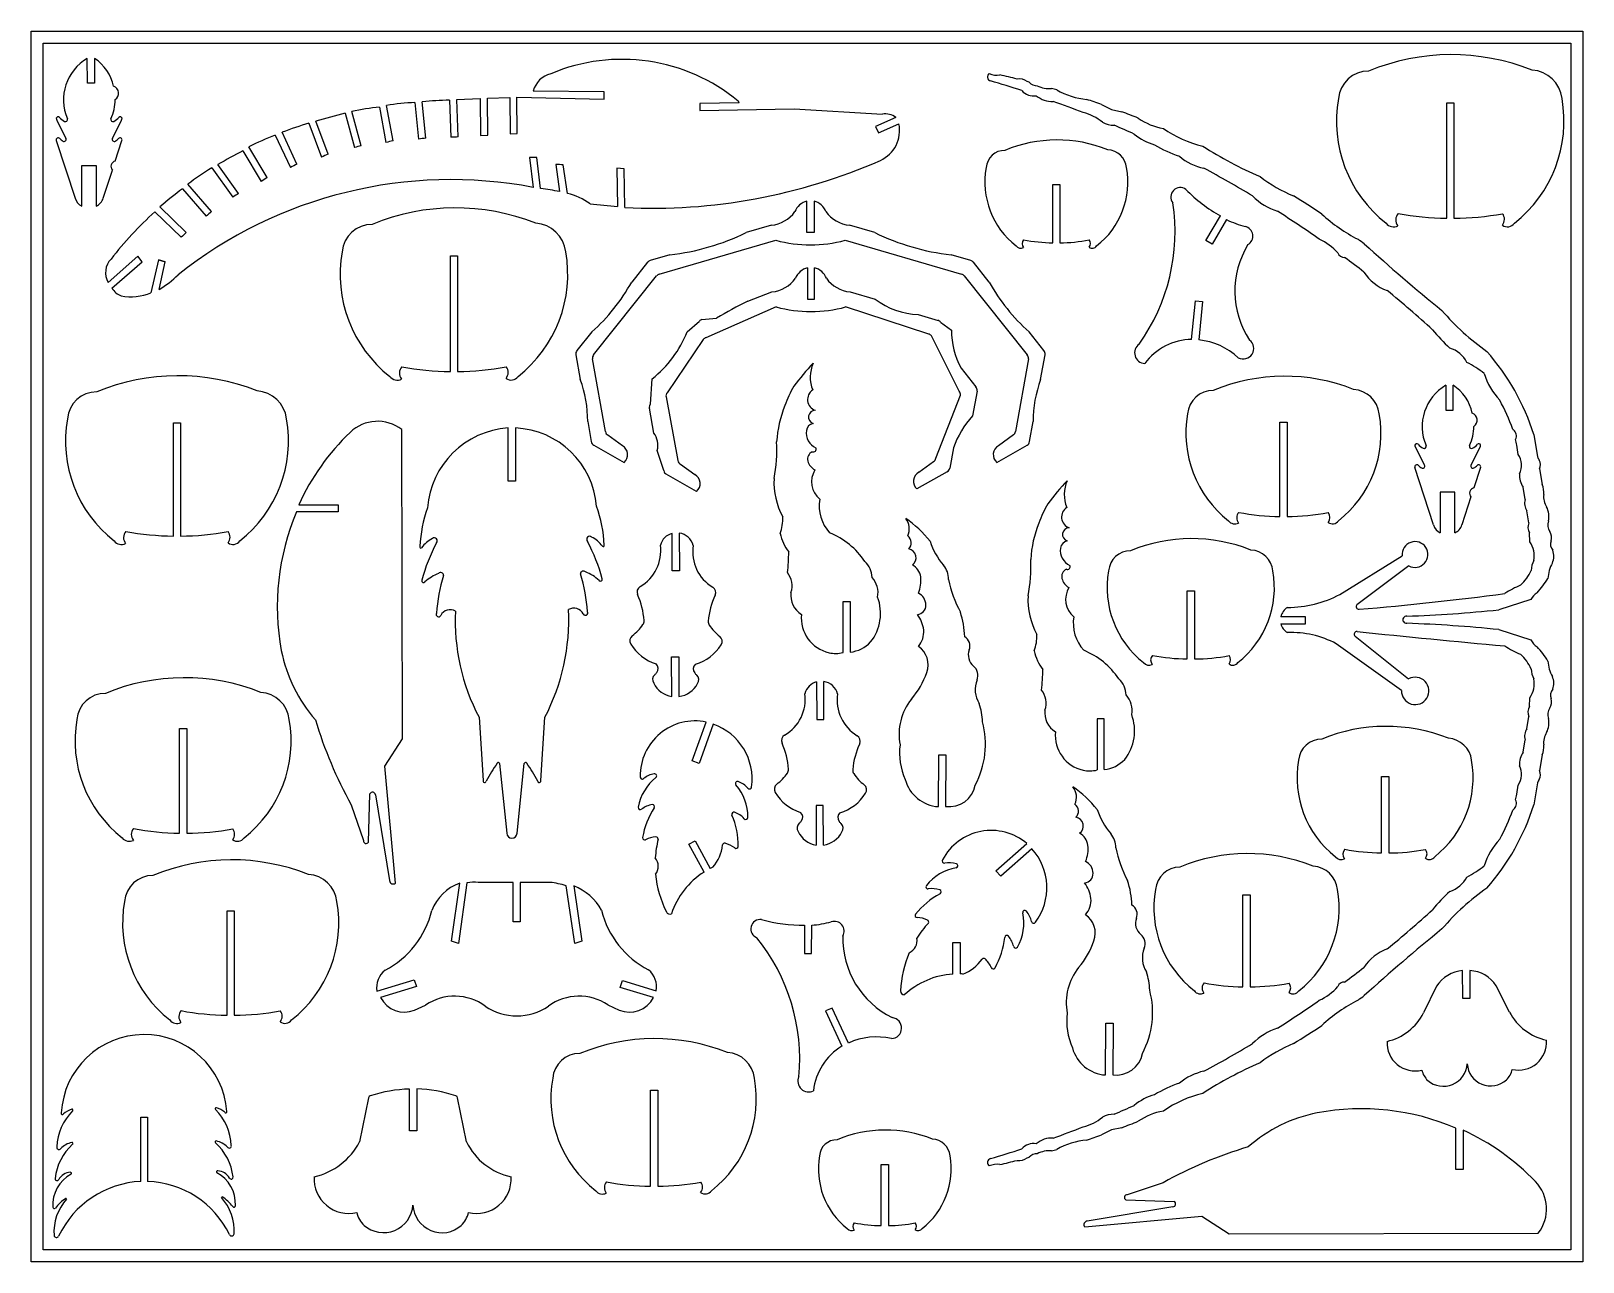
# Model space of a CAD drawing. Extents: x 0 to 258, y 0 to 205.
import ezdxf

# ---------------------------------------------------------------- set-up
doc = ezdxf.new("R2010")
doc.units = 0
for name, color, linetype in [('GREEN', 3, 'CONTINUOUS'), ('RED', 1, 'CONTINUOUS'), ('WHITE', 7, 'CONTINUOUS')]:
    doc.layers.add(name, color=color, linetype=linetype)

msp = doc.modelspace()

# ---------------------------------------------------------------- linework, layer by layer
at = {"layer": 'GREEN', "linetype": 'CONTINUOUS'}
for p, q in [((0, 0), (0, 204.833477)), ((0, 204.833477), (258.277208, 204.833477)), ((258.277208, 204.833477), (258.277208, 0)), ((258.277208, 0), (0, 0))]:
    msp.add_line(p, q, dxfattribs=at)
at = {"layer": 'RED', "linetype": 'CONTINUOUS'}
msp.add_line((21.200279, 166.757661), (22.348478, 166.408891), dxfattribs=at)
at = {"layer": 'WHITE', "linetype": 'CONTINUOUS'}
for p, q in [((2, 202.833477), (256.277208, 202.833477)), ((2, 2), (2, 202.833477)), ((256.277208, 202.833477), (256.277208, 2)), ((9.376198, 196.142213), (9.357935, 200.266251)), ((10.557875, 200.279924), (10.576198, 196.142213)), ((10.576198, 196.142213), (9.376198, 196.142213)), ((75.975728, 193.656516), (79.670937, 193.798449)), ((79.670937, 193.798449), (79.713128, 187.717026)), ((80.917814, 187.765751), (80.875609, 193.849035)), ((80.875609, 193.849035), (95.402475, 193.513851)), ((95.377384, 194.691833), (83.570741, 194.851628)), ((95.402475, 193.513851), (95.377384, 194.691833)), ((52.262424, 191.164243), (53.831062, 185.443168)), ((54.95539, 185.745151), (53.385286, 191.468893)), ((58.001033, 192.178997), (59.071936, 186.29086)), ((60.247429, 186.558923), (59.174622, 192.439267)), ((63.884204, 192.91606), (64.500628, 186.861627)), ((65.700265, 186.982102), (65.120223, 193.038054)), ((69.62985, 193.327343), (69.882384, 187.159915)), ((70.888205, 193.431331), (74.771126, 193.596206)), ((71.087069, 187.20864), (70.888205, 193.431331)), ((74.771126, 193.596206), (74.812904, 187.44315)), ((76.01759, 187.491876), (75.975728, 193.656516)), ((117.846103, 192.904241), (111.282987, 192.785809)), ((111.282987, 192.785809), (111.282987, 191.585809)), ((111.282987, 191.585809), (127.001909, 191.869457)), ((127.001909, 191.869457), (141.677531, 191.012757)), ((178.165036, 192.611339), (179.829459, 191.770252)), ((179.829459, 191.770252), (181.511375, 191.398785)), ((235.597128, 173.679297), (235.597129, 192.909554)), ((235.597129, 192.909554), (236.797129, 192.909554)), ((236.797129, 192.909554), (236.797128, 173.67819)), ((4.30423, 190.019759), (5.805363, 186.968466)), ((13.535324, 186.968064), (15.036772, 190.019203)), ((46.207648, 189.509231), (48.337823, 183.864011)), ((49.443013, 184.322702), (47.424022, 189.818212)), ((143.94631, 190.448383), (140.55885, 188.962318)), ((140.55885, 188.962318), (141.062048, 187.872947)), ((141.062048, 187.872947), (144.437617, 189.400561)), ((4.203025, 186.595935), (7.324569, 177.033123)), ((14.024057, 183.185172), (15.137623, 186.595367)), ((40.612865, 187.51908), (43.180316, 182.15125)), ((44.25712, 182.680865), (41.801139, 187.982104)), ((74.812904, 187.44315), (76.01759, 187.491876)), ((79.713128, 187.717026), (80.917814, 187.765751)), ((35.260423, 184.911072), (38.308346, 179.77228)), ((39.302416, 180.444461), (36.253012, 185.585749)), ((82.977381, 183.772187), (83.565368, 178.814228)), ((84.806431, 178.607884), (84.177381, 183.772187)), ((8.431945, 175.696866), (8.431514, 182.456998)), ((8.431514, 182.456998), (10.831514, 182.456998)), ((10.831514, 182.456998), (10.831945, 175.696559)), ((12.015087, 177.03288), (13.534654, 181.686417)), ((30.061148, 182.050514), (33.573818, 177.177239)), ((34.547116, 177.814174), (31.083614, 182.605373)), ((87.360771, 182.635045), (87.9625, 178.121831)), ((89.261182, 177.825859), (88.558493, 182.554824)), ((98.694232, 181.906634), (97.497386, 181.993583)), ((97.497386, 181.993583), (97.625069, 175.656612)), ((98.82408, 175.462211), (98.694232, 181.906634)), ((25.186232, 178.602891), (29.145603, 174.031307)), ((30.037297, 174.780424), (26.07838, 179.351485)), ((170.041029, 169.593339), (170.041029, 179.2768)), ((170.041029, 179.2768), (171.241029, 179.2768)), ((171.241029, 179.2768), (171.241029, 169.592232)), ((129.115652, 171.29349), (129.115652, 176.520728)), ((130.315652, 176.520728), (130.315652, 171.29349)), ((20.614939, 174.753873), (25.000447, 170.519783)), ((25.843532, 171.321101), (21.459723, 175.553552)), ((195.536553, 169.9975), (197.94772, 174.070337)), ((198.958815, 173.449058), (196.573233, 169.393103)), ((123.214144, 172.51007), (119.012691, 171.28919)), ((130.315652, 171.29349), (129.115652, 171.29349)), ((140.418612, 171.28919), (136.217158, 172.51007)), ((104.553155, 164.371998), (123.941777, 170.006044)), ((135.489526, 170.006044), (154.878148, 164.371998)), ((196.573233, 169.393103), (195.536553, 169.9975)), ((17.794914, 167.370177), (12.817816, 162.998491)), ((13.47007, 162.060435), (18.502201, 166.401806)), ((18.502201, 166.401806), (17.794914, 167.370177)), ((21.200279, 166.757661), (19.956346, 161.263296)), ((22.348478, 166.408891), (21.200279, 166.757661)), ((21.318185, 161.82508), (22.348478, 166.408891)), ((69.790222, 148.180549), (69.790222, 167.410806)), ((69.790222, 167.410806), (70.990222, 167.410806)), ((70.990222, 167.410806), (70.990222, 148.179442)), ((102.595664, 166.353473), (99.962058, 163.058446)), ((106.317761, 167.600232), (103.032095, 166.645466)), ((129.195262, 165.427281), (129.195262, 160.200043)), ((130.395262, 160.200043), (130.395262, 165.427281)), ((156.399209, 166.645466), (153.113543, 167.600232)), ((159.469244, 163.058446), (156.835639, 166.353473)), ((93.626722, 150.955476), (104.116725, 164.080005)), ((155.314579, 164.080005), (165.80458, 150.955476)), ((119.284081, 159.908214), (123.293754, 161.416622)), ((129.195262, 160.200043), (130.395262, 160.200043)), ((136.296768, 161.416622), (140.498222, 160.195743)), ((124.021387, 158.912596), (112.317281, 153.805055)), ((149.41965, 154.418194), (135.569136, 158.912596)), ((147.655045, 157.646427), (150.940711, 156.691663)), ((193.152687, 153.523307), (193.775242, 159.958579)), ((193.775242, 159.958579), (194.966647, 159.815213)), ((194.966647, 159.815213), (194.349189, 153.432621)), ((109.183001, 154.788926), (111.222794, 156.553272)), ((111.659224, 156.845265), (114.081886, 157.033289)), ((151.377141, 156.399669), (153.196319, 155.05832)), ((93.337861, 154.770605), (90.853291, 151.662044)), ((111.88085, 153.513062), (105.860429, 144.649937)), ((154.482202, 144.909023), (149.856081, 154.126201)), ((168.578012, 151.662044), (166.093441, 154.770605)), ((90.676398, 150.967701), (91.408455, 146.836485)), ((95.591941, 138.172557), (93.449829, 150.261133)), ((165.981473, 150.261133), (163.84067, 138.17994)), ((168.022848, 146.836485), (168.754905, 150.967701)), ((154.771062, 148.724153), (157.255634, 145.615591)), ((103.086997, 142.768751), (103.382384, 146.971371)), ((157.432527, 144.921248), (156.70047, 140.790032)), ((235.463905, 145.880754), (235.482168, 141.756716)), ((236.682168, 141.756716), (236.663846, 145.894426)), ((103.642161, 137.943192), (102.910104, 142.074408)), ((105.683536, 143.955594), (107.653552, 133.349423)), ((150.563667, 133.761552), (154.659095, 144.21468)), ((23.686805, 120.792442), (23.686805, 139.638094)), ((23.686805, 139.638094), (24.886805, 139.638094)), ((24.886805, 139.638094), (24.886805, 120.791358)), ((92.642951, 139.869852), (93.238565, 136.508627)), ((166.192739, 136.508627), (166.788352, 139.869852)), ((207.832132, 124.046149), (207.832132, 139.772303)), ((207.832132, 139.772303), (209.032132, 139.772303)), ((209.032132, 139.772303), (209.032131, 124.045042)), ((235.482168, 141.756716), (236.682168, 141.756716)), ((61.808397, 87.074666), (61.705341, 138.519213)), ((79.406553, 129.916577), (79.406553, 138.783154)), ((80.606553, 138.785085), (80.606553, 129.916577)), ((98.421442, 135.834984), (96.019465, 137.56789)), ((163.493354, 137.626699), (161.009862, 135.834984)), ((250.105222, 137.686861), (250.71118, 133.993067)), ((93.666088, 135.90396), (98.714343, 133.044894)), ((105.300174, 131.685493), (104.225114, 135.046717)), ((153.511348, 135.451463), (152.915735, 132.090239)), ((160.71696, 133.044894), (165.765215, 135.90396)), ((231.911334, 132.582968), (230.410201, 135.634262)), ((241.142744, 135.633706), (239.641294, 132.582567)), ((247.496311, 134.390091), (247.257814, 135.92446)), ((108.081075, 132.744756), (110.483052, 131.01185)), ((147.732858, 131.416596), (150.21635, 133.208311)), ((233.43054, 122.647626), (230.308996, 132.210438)), ((241.243594, 132.209871), (240.130028, 128.799675)), ((251.042565, 131.97301), (251.471625, 129.357546)), ((80.606553, 129.916577), (79.406553, 129.916577)), ((110.775953, 128.22176), (105.727698, 131.080826)), ((152.488212, 131.485572), (147.439957, 128.626506)), ((236.937484, 128.071501), (234.537484, 128.071501)), ((234.537484, 128.071501), (234.537916, 121.311369)), ((236.937916, 121.311062), (236.937484, 128.071501)), ((239.640624, 127.30092), (238.121058, 122.647383)), ((248.667618, 126.854485), (248.346982, 128.917299)), ((51.091481, 124.816718), (44.194672, 124.803319)), ((44.54693, 126.004602), (51.091481, 126.016718)), ((51.091481, 126.016718), (51.091481, 124.816718)), ((249.27118, 122.971459), (248.953095, 125.017862)), ((106.708105, 115.000576), (106.691787, 121.241423)), ((107.891637, 121.29877), (107.908101, 115.00203)), ((249.421177, 119.845479), (249.368465, 121.333219)), ((217.830576, 111.096445), (228.194019, 117.51373)), ((107.908101, 115.00203), (106.708105, 115.000576)), ((229.306487, 115.84293), (220.671605, 109.363051)), ((192.406414, 100.348396), (192.406414, 111.669337)), ((192.406414, 111.669337), (193.606414, 111.669337)), ((193.606414, 111.669337), (193.606414, 100.347289)), ((135.1335, 101.420976), (135.137606, 109.921389)), ((135.137606, 109.921389), (136.337606, 109.921389)), ((136.337606, 109.921389), (136.333526, 101.476208)), ((249.619006, 110.230932), (244.266934, 108.51378)), ((212.124583, 107.370435), (207.98093, 107.370435)), ((207.98093, 106.170435), (212.124583, 106.170435)), ((212.124583, 106.170435), (212.124583, 107.370435)), ((220.348666, 104.137869), (229.264155, 97.023452)), ((244.266934, 105.23195), (249.619006, 103.514798)), ((228.081371, 95.109524), (217.211021, 102.877817)), ((106.629529, 94.093595), (106.602896, 100.691371)), ((106.602896, 100.691371), (107.802896, 100.691371)), ((107.802896, 100.691371), (107.82954, 94.090905)), ((130.734031, 96.531542), (130.750349, 90.290695)), ((131.950345, 90.29215), (131.933881, 96.58889)), ((249.368466, 92.412511), (249.421178, 93.90025)), ((74.560195, 90.637347), (75.243335, 80.104181)), ((84.834067, 80.104181), (85.517206, 90.637347)), ((248.953095, 88.727867), (249.271181, 90.774271)), ((24.715369, 71.362385), (24.715369, 88.750765)), ((24.715369, 88.750765), (25.915369, 88.750765)), ((25.915369, 88.750765), (25.915369, 71.353245)), ((110.048732, 83.387947), (112.385168, 89.837343)), ((113.535793, 89.49056), (111.173477, 82.969726)), ((130.750349, 90.290695), (131.950345, 90.29215)), ((177.41624, 90.369903), (177.412133, 81.86949)), ((178.61624, 90.369903), (177.41624, 90.369903)), ((178.612159, 81.924723), (178.61624, 90.369903)), ((58.87946, 82.530413), (61.808397, 87.074666)), ((248.346982, 84.828431), (248.667618, 86.891244)), ((77.988616, 82.96786), (79.195077, 71.364164)), ((80.882325, 71.364164), (82.088786, 82.96786)), ((111.173477, 82.969726), (110.048732, 83.387947)), ((150.996996, 75.767813), (151.067967, 84.367577)), ((151.067967, 84.367577), (152.267967, 84.367577)), ((152.267967, 84.367577), (152.190806, 75.810749)), ((251.471625, 84.388183), (251.042565, 81.772719)), ((60.642612, 63.03222), (58.87946, 82.530413)), ((224.750198, 80.799343), (225.950198, 80.80003)), ((224.750198, 68.064507), (224.750198, 80.799343)), ((225.950198, 80.80003), (225.950197, 68.062714)), ((56.135469, 69.870435), (56.392184, 77.901274)), ((57.299338, 77.721724), (59.682367, 63.460819)), ((247.257813, 77.82127), (247.49631, 79.355638)), ((250.711179, 79.752663), (250.105222, 76.058869)), ((53.285151, 76.073005), (55.302126, 70.121767)), ((131.84514, 75.981491), (130.64514, 75.981491)), ((130.64514, 75.981491), (130.671772, 69.383714)), ((131.871784, 69.381024), (131.84514, 75.981491)), ((109.471035, 69.506145), (110.523344, 70.0829)), ((110.523344, 70.0829), (113.042117, 65.477703)), ((112.003671, 64.875597), (109.471035, 69.506145)), ((160.58806, 65.08296), (165.736702, 69.615634)), ((166.579038, 68.758508), (161.373367, 64.175628)), ((161.373367, 64.175628), (160.58806, 65.08296)), ((70.000723, 53.408711), (71.351681, 63.009346)), ((72.550945, 63.08178), (71.133272, 53.012061)), ((80.221985, 63.156425), (74.420795, 63.147562)), ((80.227003, 56.579821), (80.221985, 63.156425)), ((86.409633, 63.160688), (81.421985, 63.156425)), ((81.421985, 63.156425), (81.427003, 56.579821)), ((90.520733, 53.012061), (89.05662, 62.602514)), ((90.343426, 62.615412), (91.653283, 53.408711)), ((201.696649, 45.77046), (201.696649, 61.071609)), ((201.696649, 61.071609), (202.896649, 61.071609)), ((202.896649, 61.071609), (202.896649, 45.777516)), ((32.629279, 41.061556), (32.629279, 58.449936)), ((32.629279, 58.449936), (33.829279, 58.449936)), ((33.829279, 58.449936), (33.829279, 41.052416)), ((81.427003, 56.579821), (80.227003, 56.579821)), ((128.736214, 56.064388), (128.704548, 51.331447)), ((129.904548, 51.331447), (129.922616, 56.036917)), ((71.133272, 53.012061), (70.000723, 53.408711)), ((91.653283, 53.408711), (90.520733, 53.012061)), ((153.404829, 47.909433), (153.409473, 53.18733)), ((153.409473, 53.18733), (154.609473, 53.18733)), ((154.609473, 53.18733), (154.604857, 47.938327)), ((128.704548, 51.331447), (129.904548, 51.331447)), ((57.560368, 45.057067), (63.751096, 46.951651)), ((63.751096, 46.951651), (64.131541, 45.813555)), ((98.069444, 45.682809), (98.419455, 46.83063)), ((98.419455, 46.83063), (104.04219, 45.119251)), ((238.269376, 43.81751), (238.251614, 48.474865)), ((239.451566, 48.482852), (239.469376, 43.81751)), ((64.131541, 45.813555), (58.174007, 43.990337)), ((103.607743, 43.99713), (98.069444, 45.682809)), ((233.908906, 45.870573), (231.757892, 41.460514)), ((246.052886, 41.571479), (243.833669, 45.947615)), ((63.822909, 41.899499), (65.672969, 42.755493)), ((96.019972, 42.778649), (97.871336, 41.925478)), ((133.340652, 42.247929), (132.239189, 41.771717)), ((132.239189, 41.771717), (134.942576, 35.898728)), ((136.021909, 36.423019), (133.340652, 42.247929)), ((239.469376, 43.81751), (238.269376, 43.81751)), ((178.82415, 31.112143), (178.895121, 39.711907)), ((178.895121, 39.711907), (180.095121, 39.711907)), ((180.095121, 39.711907), (180.017958, 31.155079)), ((62.987939, 21.804797), (62.987939, 28.772229)), ((64.187939, 28.79112), (64.187939, 21.804797)), ((103.087914, 12.598133), (103.087914, 28.60136)), ((103.087914, 28.60136), (104.287914, 28.596195)), ((104.287914, 28.596195), (104.287914, 12.603106)), ((56.177598, 27.321411), (54.684173, 19.998082)), ((72.491705, 19.998083), (70.998281, 27.321411)), ((18.270677, 13.406243), (18.270678, 24.083333)), ((18.270678, 24.083333), (19.381095, 24.083333)), ((19.381095, 24.083333), (19.381095, 13.406243)), ((64.187939, 21.804797), (62.987939, 21.804797)), ((179.829459, 21.975478), (178.165036, 21.134391)), ((181.511377, 22.346944), (179.829459, 21.975478)), ((237.142954, 15.38312), (237.129553, 22.279928)), ((238.330837, 21.92767), (238.342954, 15.38312)), ((141.482155, 6.050687), (141.482155, 16.228829)), ((141.482155, 16.228829), (142.682155, 16.228829)), ((142.682155, 16.228829), (142.682155, 6.049581)), ((188.399242, 13.18945), (182.448003, 11.172475)), ((238.342954, 15.38312), (237.142954, 15.38312)), ((182.196671, 10.339132), (190.22751, 10.082417)), ((190.04796, 9.175263), (175.787055, 6.792234)), ((175.358457, 5.831989), (194.856649, 7.59514)), ((194.856649, 7.59514), (199.400902, 4.666204)), ((199.400902, 4.666204), (250.845449, 4.76926)), ((256.277208, 2), (2, 2))]:
    msp.add_line(p, q, dxfattribs=at)
for centre, radius, start, end in [((13.35805, 193.390408), 7.954756, 120.189283, 203.264408), ((6.567323, 194.134722), 7.32721, 11.844597, 57.001238), ((98.33048, 169.747341), 30.379324, 50.373418, 112.921151), ((236.407484, 164.725291), 36.181033, 68.275195, 112.46259), ((87.437231, 193.844126), 3.995598, 103.58333, 165.395042), ((159.811547, 197.194604), 0.663592, 119.683081, 258.636088), ((160.746069, 200.485441), 2.993837, -114.95533, -80.253091), ((106.357928, 15.772394), 188.472083, 71.904235, 73.56533), ((123.770333, 37.276675), 164.583161, 75.814796, 76.8358), ((164.460254, 194.790186), 2.082237, 51.140869, 99.890598), ((123.761161, 37.243032), 164.618034, 75.084593, 75.21637), ((167.428185, 197.450279), 1.72287, -138.761679, -88.801364), ((222.551306, 193.182899), 4.978445, 89.630289, 175.176899), ((249.487667, 193.007309), 5.3383, 6.39051, 86.647373), ((13.349261, 194.468329), 1.233397, -57.069065, 71.602942), ((166.858177, 196.654675), 2.615534, -138.524336, -80.473754), ((169.856091, 197.075357), 3.947194, -130.529545, -86.365543), ((169.411263, 199.476333), 4.224046, -117.447878, -83.954007), ((123.761161, 37.243032), 164.618043, 73.429918, 73.739086), ((176.841684, 205.82616), 12.421333, -119.589547, -95.365212), ((6.171727, 193.553083), 7.84896, -24.90231, -0.875842), ((71.826295, 111.47153), 82.058964, 103.792855, 107.299999), ((66.480125, 121.707591), 70.979674, 96.860825, 100.631235), ((64.356448, 164.753271), 28.166748, 90.960667, 100.601065), ((70.299142, 147.599806), 45.732435, 90.838551, 96.502346), ((111.840618, 189.582104), 6.863122, 28.950658, 31.284349), ((106.36357, 15.784201), 188.459102, 68.608956, 70.230858), ((173.185157, 183.402877), 8.088071, 50.635566, 76.301661), ((123.769835, 37.270844), 164.588904, 70.701402, 71.615379), ((123.770333, 37.276675), 164.58327, 68.438978, 69.461801), ((238.783976, 189.816143), 21.52888, 169.873257, 231.969533), ((233.599311, 189.816143), 21.52888, -51.969533, 10.126744), ((4.498898, 190.253523), 0.304206, 42.821576, 230.21401), ((7.220306, 192.775484), 3.406097, -137.178358, -119.06098), ((5.73471, 190.102113), 0.34768, -119.0609, 24.896452), ((13.606301, 190.101704), 0.34768, 155.097643, 299.05498), ((12.120981, 192.775231), 3.406098, -60.944957, -42.827587), ((14.842128, 190.252987), 0.304206, -50.219818, 137.172482), ((67.149013, 121.962109), 70.718841, 107.224796, 111.003912), ((139.0259, 188.306441), 5.521212, -65.180334, 11.42977), ((142.120194, 187.949835), 3.094744, 53.838016, 98.223624), ((180.192438, 192.978329), 3.816104, -119.470274, -89.378252), ((106.357928, 15.772394), 188.472195, 65.803615, 66.922708), ((190.10101, 198.668918), 10.173825, -125.083718, -99.376434), ((199.769109, 205.108745), 19.994624, -124.501879, -103.769871), ((4.533542, 186.703824), 0.34768, 43.764977, 198.077975), ((6.708985, 188.787451), 2.664637, -136.234971, -121.644759), ((5.493392, 186.814986), 0.347681, -121.644849, 26.195669), ((13.847278, 186.814552), 0.34768, 153.798284, 301.638814), ((12.631886, 188.787144), 2.664639, -58.361141, -43.770925), ((14.807116, 186.703291), 0.347681, -18.083937, 136.229037), ((68.369548, 119.042392), 73.888363, 112.064927, 115.763851), ((69.785523, 142.021691), 45.547121, 102.087871, 103.604582), ((69.651282, 141.606646), 45.547146, 94.976414, 96.493126), ((72.325269, 141.678376), 45.547097, 91.55778, 93.074492), ((170.773238, 163.964874), 22.739909, 68.275195, 112.462589), ((189.313344, 194.471851), 8.866346, -130.067445, -105.196944), ((68.84137, 119.142603), 73.845591, 117.048557, 120.750917), ((66.087126, 142.658861), 44.865378, 111.776007, 113.304178), ((65.407553, 144.586165), 42.465396, 104.248839, 105.819636), ((83.577381, 139.869656), 43.906631, 89.217008, 90.782992), ((162.064581, 181.850583), 3.12897, 89.630289, 175.17692), ((178.99418, 181.740223), 3.355141, 6.390507, 86.647374), ((198.131346, 204.446498), 21.622778, -121.017473, -108.927602), ((197.337768, 191.507982), 9.755435, -129.614655, -102.618216), ((229.412364, 238.793145), 63.274018, -122.936245, -113.155152), ((14.206344, 182.296366), 0.907307, 101.590185, 222.241996), ((70.110367, 118.664627), 74.978068, 122.285999, 125.963156), ((63.628175, 141.936494), 45.11476, 115.427769, 116.951814), ((85.152882, 140.689376), 42.003737, 85.349424, 86.98691), ((103.436571, 269.743921), 94.39447, -92.800816, -66.32301), ((172.266871, 179.734564), 13.530978, 169.873258, 231.969536), ((169.008292, 179.734564), 13.530978, -51.969536, 10.126742), ((106.357928, 15.772394), 188.472226, 59.046341, 61.87378), ((70.769784, 119.094852), 74.960436, 127.452354, 131.133406), ((69.884343, 107.059178), 73.04764, 79.20538, 128.444483), ((64.074225, 142.738971), 45.114815, 123.304173, 124.828218), ((80.779916, 141.973057), 36.855439, 78.761976, 83.727826), ((191.256885, 177.225313), 1.571923, 52.742759, 218.901155), ((209.603987, 195.194135), 24.126405, -136.138236, -118.890237), ((220.124309, 201.159144), 25.790351, -127.199662, -112.809405), ((9.327728, 177.566193), 2.072875, -165.098114, -115.603778), ((9.928729, 177.688163), 2.186844, -65.605145, -17.436453), ((57.271291, 142.027332), 42.392053, 122.415011, 123.987183), ((86.280224, 166.336632), 11.869644, 55.258376, 75.45494), ((102.931261, 256.111712), 80.629888, -97.043311, -93.773319), ((129.81458, 173.727506), 2.879338, 104.048261, 158.419807), ((129.616723, 173.727507), 2.879337, 21.580182, 75.951715), ((158.086222, 171.452833), 32.303751, -35.397091, 8.518915), ((210.484832, 184.430058), 10.051599, -135.645918, -107.735445), ((123.76214, 37.254908), 164.606719, 56.413336, 58.354012), ((61.460231, 129.503881), 60.95818, 132.071258, 142.175349), ((56.922223, 141.873315), 42.493259, 129.248632, 130.818971), ((70.600577, 139.226544), 36.181034, 68.275195, 112.462589), ((122.643554, 178.011675), 5.531115, -84.078834, -35.668191), ((136.787748, 178.011675), 5.531115, -144.331809, -95.921166), ((206.874279, 190.003785), 18.349756, -115.554291, -105.220557), ((106.360733, 15.777763), 188.466189, 55.02184, 57.572297), ((233.069492, 194.133659), 26.891442, -132.730761, -117.004194), ((228.713837, 173.427567), 1.596972, 138.793524, 219.324663), ((235.942787, 218.407281), 44.72932, -100.863876, -90.442774), ((236.65536, 218.405518), 44.727553, -89.818395, -79.397064), ((243.683865, 173.498841), 1.527202, -39.007043, 38.122295), ((54.623166, 140.197216), 42.390607, 132.758943, 134.331115), ((56.744399, 167.684152), 4.978446, 89.630283, 175.176893), ((83.68076, 167.508562), 5.338301, 6.39051, 86.647369), ((101.985031, 206.19881), 38.840993, -83.595301, -63.998541), ((157.446272, 206.198813), 38.840996, -116.001458, -96.404698), ((201.701042, 170.701142), 1.635714, -59.767006, 77.437445), ((226.763971, 173.806869), 1.564064, -142.6604, -62.817716), ((245.714938, 173.641053), 1.38943, -127.422129, -34.293463), ((72.977069, 164.317396), 21.528881, 169.873256, 231.969535), ((67.792404, 164.317395), 21.528881, -51.969533, 10.126746), ((129.715651, 192.010342), 22.749214, -104.702812, -75.297185), ((164.712256, 169.672678), 0.983021, -142.660403, -62.817731), ((165.937753, 169.434285), 1.003702, 138.793505, 219.324673), ((170.340784, 196.247082), 26.655429, -101.157836, -90.644336), ((171.06606, 196.245704), 26.654046, -89.623882, -79.110156), ((175.34647, 169.479082), 0.95985, -39.007061, 38.122262), ((176.623006, 169.568463), 0.873262, -127.422147, -34.293522), ((215.139239, 161.559361), 14.793859, 148.505546, 213.382288), ((210.632324, 161.925628), 9.093763, 41.188442, 65.512494), ((218.572751, 168.339639), 1.176545, -158.802173, -87.789764), ((123.783477, 37.284943), 164.569864, 53.409931, 53.851795), ((433.610162, 403.140463), 315.362795, -132.173827, -129.077751), ((15.680334, 164.611225), 3.285562, 136.175981, 209.396779), ((103.274637, 165.810792), 0.869199, 106.202962, 141.365795), ((129.894191, 162.634059), 2.879339, 104.04828, 158.419833), ((129.696332, 162.63406), 2.879338, 21.580156, 75.951696), ((156.156665, 165.810793), 0.869199, 38.634113, 73.796893), ((84.902456, -12.838726), 224.23392, 52.364027, 53.393052), ((13.362676, 175.314974), 15.661015, -59.470514, -44.845368), ((71.539016, 178.984871), 32.580981, -48.004938, -29.263436), ((104.795698, 163.537325), 0.869198, 106.203043, 141.365846), ((122.723164, 166.918227), 5.531115, -84.078834, -35.668191), ((136.867358, 166.918227), 5.531115, -144.331809, -95.921166), ((154.635605, 163.537324), 0.8692, 38.634164, 73.796975), ((187.892286, 178.984871), 32.580981, -150.736564, -131.995062), ((228.245106, 168.817142), 7.60522, -147.524043, -109.621833), ((16.048605, 163.571112), 2.988476, -149.635396, -110.45054), ((16.627174, 169.59926), 8.976173, -100.415365, -68.229486), ((148.254531, 170.649912), 13.017296, -126.572996, -92.639579), ((106.360733, 15.777763), 188.466196, 47.679839, 50.715879), ((154.114809, 90.737626), 77.445141, 116.72746, 121.12586), ((129.795261, 180.916894), 22.749215, -104.702812, -75.297185), ((265.253873, 184.237282), 39.974404, -139.596253, -125.068347), ((111.901767, 156.010592), 0.869198, 106.203043, 141.365846), ((150.698166, 155.85699), 0.869199, 38.63402, 73.79683), ((165.658944, 154.793832), 12.465431, 178.784222, 209.138401), ((250.254483, 168.398074), 21.569327, -142.033401, -130.873447), ((91.981828, 161.491374), 18.460855, -51.86234, -21.288407), ((112.559823, 152.970381), 0.869199, 106.202962, 141.365795), ((149.177107, 153.58352), 0.8692, 38.634164, 73.796975), ((185.436754, 151.282625), 1.778651, 124.909785, 267.125326), ((193.274665, 143.695149), 9.828915, 90.711064, 143.756283), ((193.233318, 142.181936), 11.305887, 47.156832, 84.335789), ((201.750244, 152.010962), 1.748377, -118.303967, 53.667702), ((91.532266, 151.119362), 0.869201, 141.365825, 190.048582), ((94.305698, 150.412794), 0.869202, 141.365838, 190.048545), ((165.125604, 150.412794), 0.869202, -10.048545, 38.634162), ((167.899036, 151.119362), 0.869202, -10.048571, 38.634133), ((234.566132, 147.366485), 4.977101, 27.983742, 71.568793), ((213.331946, 126.027248), 38.57746, 17.592132, 41.361522), ((24.492952, 112.017516), 35.457414, 68.275194, 112.462588), ((60.957064, 148.308121), 1.564064, -142.660393, -62.817697), ((62.90693, 147.928819), 1.596972, 138.79352, 219.324692), ((70.13588, 192.908533), 44.72932, -100.863876, -90.442773), ((70.848453, 192.90677), 44.727553, -89.818394, -79.397064), ((79.908031, 148.142306), 1.38943, -127.422157, -34.293509), ((77.876959, 148.000093), 1.527201, -39.007049, 38.122318), ((158.851036, 122.154813), 39.669209, 136.322149, 143.545901), ((135.360958, 147.246279), 5.687696, 156.101295, 202.091761), ((208.612486, 116.368926), 31.020714, 68.275196, 112.46259), ((229.999305, 132.673831), 19.242424, 52.006118, 62.241732), ((252.371419, 151.025368), 10.998779, -163.156251, -136.168641), ((10.913898, 139.905973), 4.878877, 89.630284, 175.176902), ((37.311532, 139.733895), 5.231535, 6.390502, 86.647367), ((73.411909, 140.054781), 19.231931, -0.550949, 20.648097), ((106.539404, 144.107255), 0.869201, 141.365825, 190.048582), ((143.464523, 136.140782), 19.099742, 149.879536, 160.499149), ((131.125156, 143.514713), 1.898891, 123.003895, 250.919605), ((153.803226, 144.366341), 0.869202, -10.048571, 38.634133), ((156.576658, 145.072909), 0.869202, -10.048571, 38.634162), ((186.019393, 140.054781), 19.23193, 159.351902, 180.550949), ((196.732545, 140.767767), 4.268395, 89.630284, 175.176897), ((219.827107, 140.617221), 4.576926, 6.390503, 86.647364), ((239.46402, 139.004911), 7.954756, 120.189283, 203.264408), ((232.673295, 139.749226), 7.327208, 11.844594, 57.001236), ((103.765972, 142.226069), 0.869201, 141.365825, 190.048582), ((143.292572, 135.280732), 19.244348, 157.913651, 176.506715), ((199.735206, 120.370042), 50.289372, 21.195587, 27.265458), ((26.821915, 136.606551), 21.098303, 169.873255, 231.969531), ((21.740943, 136.606551), 21.098303, -51.969534, 10.126745), ((57.672851, 133.277011), 6.613748, 52.431223, 133.838761), ((130.493098, 138.120897), 1.465156, 103.639402, 171.357873), ((130.498395, 140.604165), 1.115998, 89.690726, 251.679386), ((167.610772, 130.650668), 14.894341, 137.097505, 161.196506), ((210.65003, 137.881194), 18.458324, 169.873255, 231.969534), ((206.204828, 137.881194), 18.458324, -51.969534, 10.126745), ((239.455231, 140.082832), 1.233397, -57.069094, 71.60294), ((80.78017, 109.348221), 39.878349, 133.972799, 155.31181), ((80.334526, 124.410141), 14.402938, 93.694094, 175.659974), ((79.960183, 124.592949), 14.206848, 4.664619, 87.39231), ((96.447808, 138.324218), 0.869201, -169.951406, -119.524854), ((100.834691, 135.871252), 3.489244, -13.668715, 36.427684), ((131.787032, 137.961688), 2.76857, 172.124196, 244.833125), ((162.984801, 138.331601), 0.869202, -54.191358, -10.048571), ((232.277697, 139.167584), 7.848959, -24.902293, -0.875825), ((252.436715, 143.26804), 7.486139, -140.95511, -140.08285), ((245.982011, 137.459042), 1.232497, -28.758616, 54.652722), ((94.094432, 136.660287), 0.8692, -169.951471, -119.524944), ((97.569421, 134.33512), 1.724972, -48.41476, 60.400587), ((101.34515, 135.040005), 22.78271, -11.790811, 3.556601), ((130.581976, 133.609964), 1.341977, 114.59718, 194.445113), ((130.202724, 135.249682), 0.456237, -113.144845, 26.87614), ((161.861882, 134.33512), 1.724972, 119.599384, 228.41476), ((165.336871, 136.660288), 0.869201, -60.475089, -10.048582), ((230.604869, 135.868026), 0.304206, 42.821576, 230.21401), ((233.326276, 138.389984), 3.406094, -137.178384, -119.061013), ((231.84068, 135.716616), 0.347682, -119.060984, 24.896452), ((239.712272, 135.716207), 0.347681, 155.097627, 299.05497), ((238.226951, 138.389731), 3.406096, -60.944919, -42.827554), ((240.948099, 135.86749), 0.304207, -50.21975, 137.172656), ((221.018277, 130.972306), 26.702755, 10.687649, 12.751159), ((244.855699, 132.5885), 3.196648, -26.545898, 34.304257), ((108.509419, 133.501083), 0.8692, -169.951471, -119.524947), ((131.546966, 133.858539), 2.338468, -165.554943, -118.120426), ((133.718644, 129.839176), 3.814149, 149.131383, 230.018703), ((149.707797, 133.913214), 0.869203, -54.191397, -10.048624), ((152.059867, 132.241899), 0.869201, -60.474999, -10.048517), ((230.639513, 132.318327), 0.34768, 43.764977, 198.077975), ((232.814956, 134.401954), 2.664637, -136.234971, -121.644759), ((231.599363, 132.429489), 0.347681, -121.644849, 26.195599), ((239.953249, 132.429055), 0.347681, 153.798357, 301.638871), ((238.737861, 134.401646), 2.664637, -58.361195, -43.770964), ((240.913088, 132.317794), 0.34768, -18.083865, 136.22911), ((258.291558, 137.452414), 8.332419, -155.470155, -151.212884), ((249.556944, 132.653078), 1.633879, -24.596734, 28.787079), ((106.156042, 131.837154), 0.869201, -169.951408, -119.524884), ((109.631031, 129.511986), 1.724973, -48.41476, 60.400587), ((135.815539, 129.795443), 12.182644, 177.228041, 208.584833), ((148.584878, 129.916732), 1.724972, 119.599384, 228.414785), ((201.12967, 102.603327), 39.66921, 136.322149, 143.545901), ((177.639592, 127.694793), 5.687695, 156.101295, 202.091766), ((250.944838, 130.859242), 3.243455, 174.681734, 216.77876), ((248.832334, 128.078257), 2.932991, -7.157141, 25.859901), ((137.786578, 125.801147), 6.61341, 170.290052, 222.449262), ((240.312315, 127.910868), 0.907307, 101.590172, 222.241906), ((250.589968, 126.21279), 2.026624, 161.5406, 216.129693), ((254.813391, 127.327216), 3.095036, 172.842808, 213.105929), ((81.228056, 109.046602), 40.246064, 156.951542, 190.471656), ((86.556922, 118.140981), 21.859984, 160.327253, 177.614676), ((73.535945, 118.389187), 21.85998, 2.385325, 19.672749), ((185.743157, 116.589296), 19.099742, 149.879536, 160.499151), ((173.40379, 123.963227), 1.898891, 123.003864, 250.919602), ((202.016144, 123.830039), 1.369204, 138.793475, 219.32463), ((208.160785, 161.836211), 37.791491, -100.944081, -90.498278), ((208.877012, 161.834601), 37.789877, -89.764813, -79.318781), ((214.851072, 123.891148), 1.309385, -39.007069, 38.122296), ((249.202136, 124.064939), 3.403363, -12.944149, 27.5058), ((16.953179, 120.545747), 1.565033, 138.793521, 219.324633), ((24.025014, 164.494124), 43.702991, -100.880289, -90.443405), ((24.748113, 164.49237), 43.701232, -89.818163, -79.381052), ((31.623807, 120.615596), 1.496656, -39.007044, 38.122303), ((117.652409, 123.732426), 7.469103, -19.648678, 1.796208), ((134.332804, 107.687287), 19.588601, 38.684501, 55.03231), ((143.308039, 121.996877), 2.847023, -24.620704, 37.744636), ((185.571203, 115.729246), 19.244344, 157.913649, 176.506712), ((172.777029, 121.052679), 1.115997, 89.69073, 251.679374), ((200.344377, 124.155243), 1.340989, -142.66034, -62.817683), ((216.592463, 124.013077), 1.191263, -127.422114, -34.293497), ((235.433699, 123.180696), 2.072875, -165.098114, -115.603778), ((236.0347, 123.302666), 2.186844, -65.605145, -17.436453), ((250.92519, 122.247672), 1.805441, 156.366033, 210.430873), ((254.689301, 122.696332), 2.25337, 164.392769, 210.794206), ((251.183264, 120.495468), 1.887526, -15.065838, 33.69833), ((15.042309, 120.917463), 1.532783, -142.660376, -62.817707), ((33.614257, 120.754964), 1.36164, -127.422112, -34.293516), ((64.881777, 118.978919), 0.180795, 156.577119, 314.692431), ((68.849677, 116.159413), 4.689638, 115.942799, 144.983384), ((94.059374, 105.654381), 30.049983, 152.204099, 165.001202), ((67.125441, 120.010485), 0.491036, -44.324078, 131.810245), ((92.967422, 120.25869), 0.491035, 48.189715, 224.324076), ((66.03349, 105.902587), 30.049983, 14.998798, 27.795901), ((91.243186, 116.407618), 4.689638, 35.016613, 64.057197), ((95.211086, 119.227124), 0.180796, -134.692389, 23.423123), ((97.942682, 118.331627), 6.861356, -60.049402, 7.8773), ((107.394522, 118.592167), 2.740875, 104.856011, 165.638948), ((107.482437, 118.5281), 2.800725, 14.454144, 81.598724), ((116.974757, 118.175278), 6.861356, 171.181352, 239.108057), ((131.968138, 122.704241), 7.431083, -168.485878, -142.29237), ((128.014082, 109.356013), 12.941949, 33.874197, 67.787437), ((145.065376, 119.658688), 1.420433, -45.513136, 54.202155), ((160.4908, 123.40419), 11.408741, -162.274825, -139.18764), ((172.771732, 118.569411), 1.465157, 103.63939, 171.357851), ((193.161044, 93.76582), 26.596385, 68.275196, 112.46259), ((230.326786, 117.728031), 2.143506, -118.424189, 185.737839), ((246.184865, 117.499587), 3.997114, -11.312806, 35.937071), ((254.327413, 119.40175), 1.452615, 155.469395, 222.195728), ((104.457948, 117.788342), 21.634325, -8.162736, 0.982085), ((136.240827, 113.816355), 3.731282, 1.262461, 47.548638), ((145.825283, 117.19316), 1.471139, -54.875311, 80.790182), ((143.62378, 115.48852), 22.782715, -11.790812, 3.5566), ((174.065665, 118.410202), 2.76857, 172.124181, 244.833111), ((182.97548, 114.684777), 3.659615, 89.630288, 175.176905), ((202.776181, 114.555702), 3.924142, 6.390509, 86.647382), ((252.523696, 115.222228), 2.843101, 148.316701, 182.876263), ((258.83705, 113.320871), 6.402335, 152.00076, 176.154611), ((250.766387, 117.454696), 2.667969, -25.015477, 21.351633), ((70.225678, 108.164867), 6.840941, 110.569834, 133.000736), ((98.533257, 105.338183), 31.18568, 163.411435, 175.201433), ((68.174508, 114.256736), 0.471274, -1.839983, 138.394277), ((91.918355, 114.504941), 0.471273, 41.605721, 181.84003), ((61.559611, 105.586388), 31.185675, 4.798569, 16.588567), ((89.867187, 108.413075), 6.840938, 46.999271, 69.430175), ((94.764078, 113.61217), 0.303196, -139.723581, 12.827738), ((123.297295, 112.541837), 3.371093, -19.828037, 40.174494), ((137.130335, 111.327553), 3.831531, -10.410641, 42.145373), ((145.434389, 113.644624), 2.65167, 7.586628, 62.184809), ((143.080877, 113.331163), 5.025965, -24.024802, 7.586566), ((149.249095, 113.685793), 3.451386, -1.709037, 40.94535), ((172.860609, 114.058478), 1.341978, 114.597134, 194.445069), ((173.825599, 114.307054), 2.338469, -165.554945, -118.12043), ((172.481357, 115.698196), 0.456236, -113.144809, 26.876175), ((194.907984, 112.209901), 15.825705, 169.873255, 231.969533), ((191.096779, 112.209902), 15.825706, -51.969536, 10.126742), ((242.629742, 118.318003), 7.762252, -47.25272, -24.658168), ((237.963464, 122.84296), 17.102984, -42.143467, -32.116688), ((65.328784, 113.363964), 0.303195, 167.172178, 319.723568), ((101.888979, 111.482812), 1.043043, 119.950672, 204.085674), ((112.916475, 111.392221), 1.043042, -25.02701, 59.107986), ((130.109654, 110.916026), 3.67293, 172.453925, 238.964632), ((146.753151, 109.325157), 2.164248, 0.287318, 64.893709), ((172.198865, 117.519218), 19.89326, -168.587336, -151.81182), ((175.997278, 110.287691), 3.81415, 149.131393, 230.018707), ((209.261032, 126.94043), 18.013022, -90.496932, -61.592353), ((179.840438, 601.254663), 494.365774, -85.223261, -82.394597), ((254.713162, 96.441972), 17.552654, 112.845121, 122.548191), ((252.21142, 108.921439), 2.904373, 122.643712, 153.20052), ((69.75732, 106.792086), 1.757449, 59.863755, 153.293289), ((54.336066, 106.878576), 35.157375, -27.513523, 2.741568), ((90.335543, 107.040292), 1.757449, 26.706682, 120.136273), ((89.27126, 105.842399), 12.777995, 3.96787, 24.085757), ((125.439829, 105.545274), 12.777999, 154.9729, 175.090787), ((133.61282, 107.949766), 7.765106, -37.982903, 20.232594), ((147.403987, 109.253989), 1.515606, -86.103914, 3.102223), ((178.094173, 110.243957), 12.182644, 177.228041, 208.584831), ((210.650635, 106.628463), 2.770893, 123.909398, 164.468173), ((220.959965, 109.037895), 0.434601, 131.567762, 276.332037), ((220.476284, 343.696618), 236.383084, -87.940512, -84.223717), ((67.822613, 107.765426), 0.408302, 153.602399, 333.293314), ((104.836488, 106.625281), 34.238399, 177.176262, 207.83709), ((92.270249, 108.013631), 0.408303, -153.293251, 26.397627), ((95.106611, 110.764727), 8.210244, -52.87382, -34.993798), ((100.978084, 106.654424), 1.043042, -34.993778, 3.967824), ((113.747921, 106.549518), 1.043042, 175.090789, 214.052365), ((119.686126, 110.562806), 8.210243, -145.947537, -128.067508), ((134.103433, 107.16158), 5.91866, 174.110659, 257.407907), ((143.063525, 104.395989), 5.562302, 7.767872, 36.979605), ((140.304518, 103.47524), 15.09358, 2.139975, 17.93155), ((180.065212, 106.249661), 6.613411, 170.290057, 222.449262), ((210.398999, 106.892414), 2.523552, -163.375602, -120.853588), ((228.901154, 106.872865), 0.597482, 83.266674, 276.733326), ((220.476299, -129.950888), 236.383082, 84.223721, 87.940516), ((100.691638, 103.387005), 1.043042, 127.126117, 212.107258), ((113.980648, 103.277835), 1.043042, -33.048616, 51.932524), ((144.782382, 104.891883), 3.801029, -40.181272, 3.860397), ((154.470919, 102.500573), 1.790682, -21.069851, 59.209443), ((159.931045, 104.180941), 7.4691, -19.648681, 1.796202), ((209.778377, 88.979054), 15.761339, 61.863456, 92.44932), ((220.637026, 104.463025), 0.434601, 84.79616, 228.432238), ((543.410809, 3300.938113), 3212.295708, -95.766146, -95.325428), ((252.21142, 104.824291), 2.904373, -153.20052, -122.643704), ((65.803257, 106.510265), 24.619133, -168.808381, -138.599909), ((106.270732, 106.718952), 7.541144, -148.979136, -107.330214), ((108.457048, 106.700991), 7.541143, -73.611137, -31.962219), ((133.898637, 106.257389), 4.991571, -102.560543, -75.6769), ((135.716779, 106.970834), 5.529131, -83.595614, -43.413149), ((145.553115, 99.375617), 3.73334, -19.96507, 55.151166), ((158.369765, 100.998489), 2.387506, 158.930124, 230.485064), ((174.246774, 103.152756), 7.431086, -168.485887, -142.292373), ((170.292717, 89.804528), 12.941948, 33.874204, 67.787441), ((187.505507, 100.162792), 1.173922, 138.793482, 219.324619), ((192.720004, 132.189422), 31.84257, -101.040029, -90.564266), ((193.440323, 132.187933), 31.841077, -89.70113, -79.225139), ((198.509853, 100.215185), 1.122633, -39.007073, 38.122334), ((254.713168, 117.303758), 17.552659, -122.548246, -112.845138), ((242.629744, 95.427726), 7.762249, 24.658181, 47.252731), ((237.963464, 90.90277), 17.102984, 32.116688, 42.143466), ((103.337588, 98.735138), 1.043041, -39.869064, 48.817467), ((111.25863, 98.670066), 1.043041, 130.241134, 218.927686), ((155.571051, 97.605179), 2.011057, -21.689688, 50.485084), ((146.736582, 98.236856), 21.634325, -8.162734, 0.982085), ((186.072175, 100.441614), 1.149731, -142.660358, -62.817709), ((200.002878, 100.319724), 1.021359, -127.422142, -34.293494), ((252.523696, 98.523502), 2.843101, 177.123737, 211.683299), ((258.83705, 100.424859), 6.402335, -176.154611, -152.00076), ((25.515206, 62.851967), 34.371983, 68.275196, 112.46259), ((104.487902, 96.934707), 1.043041, 131.423865, 215.383719), ((107.223089, 98.006805), 3.95797, -154.946321, -98.624937), ((101.671264, 100.126874), 3.214116, -48.576131, -39.869076), ((107.311198, 98.105044), 4.047467, -82.642165, -26.946289), ((112.9476, 100.034245), 3.214124, -141.072259, -132.365191), ((110.078893, 96.888776), 1.043041, -36.3251, 47.634749), ((131.436766, 93.882286), 2.740875, 104.856012, 165.638941), ((131.52468, 93.81822), 2.800724, 14.454125, 81.598704), ((136.696933, 102.246529), 13.041602, -41.118131, -18.534699), ((161.487792, 95.251856), 4.356514, 158.310322, 212.425643), ((178.51946, 94.26487), 3.731284, 1.262458, 47.548638), ((230.356138, 95.026184), 2.276292, 177.901801, 478.667119), ((246.184864, 96.246143), 3.997117, -35.937068, 11.312803), ((250.766387, 96.291034), 2.667969, -21.351633, 25.015477), ((12.351837, 89.886695), 4.729524, 89.630294, 175.176899), ((37.94138, 89.719884), 5.071386, 6.390517, 86.647375), ((121.984927, 93.621746), 6.861355, -60.049405, 7.877301), ((141.017, 93.465397), 6.861356, 171.181352, 239.108054), ((153.898874, 87.782618), 9.438399, 141.4066, 190.542217), ((165.575929, 92.990351), 3.371094, -19.828029, 40.174496), ((179.408969, 91.776067), 3.831532, -10.410638, 42.145374), ((251.183264, 93.250262), 1.887526, -33.69833, 15.065838), ((254.327413, 94.34398), 1.452615, 137.804272, 204.530605), ((147.15196, 89.480543), 11.198491, 2.129963, 17.864517), ((172.388288, 91.36454), 3.67293, 172.453919, 238.964627), ((175.891454, 88.39828), 7.765107, -37.982905, 20.232593), ((250.92519, 91.498058), 1.80544, 149.569112, 203.633973), ((249.202136, 89.680791), 3.403363, -27.5058, 12.944153), ((254.689301, 91.049398), 2.25337, 149.205794, 195.607225), ((27.772873, 86.688276), 20.452437, 169.873255, 231.969533), ((22.847441, 86.688277), 20.452437, -51.969536, 10.126743), ((114.969044, 110.322764), 70.554579, -163.453522, -150.958934), ((110.507251, 80.904125), 9.128469, 78.128299, 181.014905), ((110.362776, 80.382633), 9.64481, -8.075783, 70.792701), ((144.422346, 86.153181), 14.414956, -28.112071, 15.05228), ((176.382066, 87.610095), 5.918659, 174.110663, 257.407912), ((225.512966, 61.134914), 27.996195, 68.275194, 112.462588), ((250.589968, 87.532939), 2.026623, 143.870307, 198.4594), ((254.813391, 86.418514), 3.095036, 146.894071, 187.157192), ((125.931223, 86.772932), 1.043043, 119.950671, 204.085668), ((113.313501, 81.132522), 12.777997, 3.967855, 24.08574), ((149.482069, 80.835394), 12.777996, 154.972898, 175.090784), ((136.958718, 86.68234), 1.043042, -25.027007, 59.108005), ((155.392459, 84.722873), 10.854813, 172.946674, 204.160404), ((214.791321, 83.154868), 3.852227, 89.630292, 175.176901), ((235.634163, 83.019), 4.130675, 6.390508, 86.647371), ((248.832332, 85.667473), 2.932993, -25.859901, 7.157136), ((96.162275, 69.42693), 22.998504, 143.883693, 152.548414), ((77.78419, 82.923895), 0.2091, 12.137473, 163.622743), ((82.293211, 82.923895), 0.209099, 16.377257, 167.86247), ((63.915126, 69.42693), 22.998504, 27.451586, 36.116307), ((177.995414, 87.419349), 5.529131, -83.595631, -43.413167), ((227.351851, 80.549736), 16.658638, 169.873256, 231.969534), ((223.340056, 80.549736), 16.658637, -51.969534, 10.126745), ((250.944838, 82.886488), 3.243455, 143.22124, 185.318275), ((75.493184, 80.031479), 0.260212, 163.775862, 359.501694), ((84.584217, 80.031479), 0.260213, -179.501694, 16.224076), ((108.933186, 74.343448), 7.983509, 128.21929, 170.400725), ((101.72583, 80.704607), 0.34768, 173.753469, 308.443899), ((104.405518, 77.329002), 3.962243, 99.983131, 128.443931), ((103.778904, 80.888836), 0.34768, -51.780658, 99.983158), ((119.148855, 86.054849), 8.210247, -52.87384, -34.993814), ((125.020327, 81.944542), 1.043043, -34.993693, 3.967921), ((137.790165, 81.839639), 1.043042, 175.090828, 214.05243), ((143.728373, 85.852925), 8.210245, -145.947552, -128.067526), ((151.399127, 81.877209), 6.122616, -164.879047, -93.765878), ((176.177273, 86.705901), 4.991568, -102.560578, -75.676928), ((244.855698, 81.157229), 3.196649, -34.304256, 26.545899), ((258.291558, 76.293316), 8.33242, 151.212881, 155.470155), ((249.556945, 81.092652), 1.633878, -28.787081, 24.596733), ((56.819608, 77.679367), 0.481595, 5.045755, 152.562879), ((117.580837, 79.611748), 0.34768, 69.443873, 221.207748), ((111.313062, 74.123239), 7.98351, -0.97374, 41.207691), ((116.311674, 76.227331), 3.962242, 40.983058, 69.443858), ((119.56525, 79.053932), 0.347681, -139.017047, -4.326441), ((124.733881, 78.677124), 1.043041, 127.126131, 212.107266), ((130.312974, 82.009072), 7.541143, -148.979125, -107.330205), ((132.499293, 81.991112), 7.541144, -73.611152, -31.962231), ((138.022892, 78.567954), 1.043042, -33.04858, 51.932533), ((152.840232, 80.126308), 4.36415, -98.557929, -10.101261), ((162.159957, 63.031613), 19.588604, 38.684508, 55.032317), ((171.135193, 77.341206), 2.847023, -24.620688, 37.744665), ((221.018249, 82.773424), 26.702782, -12.751149, -10.687638), ((101.404272, 75.61677), 0.34768, 170.400645, 307.518853), ((104.029104, 72.198362), 3.962222, 99.423118, 127.518942), ((114.256359, 68.555046), 12.653186, 146.323177, 170.591252), ((103.437317, 75.764129), 0.347681, -33.676856, 99.423144), ((172.89253, 75.003018), 1.420433, -45.513135, 54.202131), ((188.317951, 78.74852), 11.408739, -162.27482, -139.187633), ((213.331946, 87.718482), 38.57746, -41.36152, -17.592132), ((199.735206, 93.375688), 50.289372, -27.265458, -21.195587), ((252.43665, 70.477689), 7.486089, 140.082527, 140.954791), ((245.982011, 76.286687), 1.232497, -54.652693, 28.758629), ((116.976299, 74.511371), 0.34768, 70.003674, 203.103812), ((105.018162, 69.409852), 12.653187, -1.164259, 23.103816), ((115.740284, 71.114731), 3.96222, 41.908042, 70.003867), ((118.947788, 73.993474), 0.347681, -138.091772, -0.973645), ((128.530146, 72.224825), 1.043042, 131.423829, 215.383655), ((125.713508, 75.416993), 3.214115, -48.576131, -39.869075), ((127.379831, 74.025258), 1.043042, -39.869067, 48.81747), ((135.300874, 73.960186), 1.043041, 130.241178, 218.927727), ((136.989837, 75.324358), 3.214115, -141.072264, -132.36521), ((134.121136, 72.178896), 1.043041, -36.325045, 47.63479), ((173.652436, 72.537491), 1.471139, -54.875326, 80.790179), ((16.353868, 71.479466), 1.485862, -142.660375, -62.817698), ((18.206242, 71.119129), 1.517124, 138.793516, 219.32463), ((25.032906, 113.654128), 42.292935, -100.85952, -90.430183), ((25.746623, 113.653023), 42.300115, -89.771432, -79.343012), ((32.427769, 71.18684), 1.450841, -39.007045, 38.122333), ((34.357287, 71.321941), 1.319957, -127.422132, -34.293511), ((55.744399, 70.080989), 0.444149, 174.732167, 331.701761), ((80.038701, 71.364164), 0.843624, 180, 360), ((102.116396, 70.566709), 0.34768, 170.591376, 297.646159), ((104.218753, 66.55316), 4.183157, 92.998392, 117.646225), ((121.589261, 66.176784), 17.72833, 166.294038, 176.616417), ((104.018127, 70.383385), 0.347679, -0.999346, 92.998358), ((131.265331, 73.296924), 3.95797, -154.946309, -98.624925), ((131.353441, 73.395164), 4.047468, -82.642156, -26.946277), ((159.796351, 62.684459), 9.12847, 49.401832, 152.28844), ((173.261542, 68.988954), 2.65167, 7.586634, 62.18481), ((177.076249, 69.030124), 3.451386, -1.709037, 40.945348), ((252.371419, 62.720362), 10.998778, 136.168641, 163.156251), ((102.167093, 65.836048), 2.213299, -36.796711, 38.806864), ((108.137795, 70.168729), 6.981388, -40.04158, -6.434212), ((115.418047, 69.328555), 0.347681, 76.428617, 170.426519), ((114.518024, 65.600172), 4.183156, 51.780748, 76.428575), ((117.321128, 69.15982), 0.347681, -128.219249, -1.164352), ((159.419013, 62.296589), 9.64481, -36.802248, 42.066236), ((170.908032, 68.675492), 5.025963, -24.024779, 7.586583), ((200.026019, 72.863549), 19.89326, -168.587336, -151.81182), ((202.467985, 38.481073), 29.469678, 68.275196, 112.46259), ((218.050999, 68.162066), 1.210243, -142.660311, -62.817668), ((219.559769, 67.868569), 1.235706, 138.793501, 219.32463), ((225.064898, 101.787807), 33.724768, -100.999674, -90.534659), ((225.787482, 101.785939), 33.723618, -89.723549, -79.258306), ((231.143292, 67.92372), 1.181719, -39.007067, 38.122323), ((232.714898, 68.033761), 1.075115, -127.422182, -34.293559), ((33.429115, 32.551139), 34.371982, 68.275194, 112.462588), ((119.138236, 53.718502), 13.243217, 122.597467, 161.42171), ((115.23277, 61.229154), 4.780076, 111.47779, 117.276709), ((155.262766, 57.687783), 7.983509, 99.492837, 141.674268), ((151.999816, 66.730099), 0.34768, 145.027026, 279.717481), ((152.727288, 62.482015), 3.962243, 71.256682, 99.717476), ((153.888751, 65.904888), 0.347681, -80.507286, 71.25658), ((175.23114, 64.598319), 1.515606, -86.103865, 3.102238), ((174.580304, 64.669488), 2.164249, 0.287302, 64.893686), ((191.182041, 61.659972), 4.054975, 89.630282, 175.176902), ((213.121875, 61.516953), 4.348079, 6.390505, 86.647367), ((229.999305, 81.071899), 19.242424, -62.241732, -52.006118), ((20.265747, 59.585867), 4.729524, 89.630294, 175.176905), ((45.85529, 59.419055), 5.071386, 6.390522, 86.647377), ((60.26393, 63.47379), 0.581708, -178.722305, -49.38424), ((73.80498, 55.832696), 7.584391, 108.872716, 159.453194), ((73.692154, 57.251039), 5.941372, 82.955597, 101.0741), ((84.636228, 48.195416), 15.069981, 72.942917, 83.241887), ((86.771392, 53.931652), 9.389734, 29.225506, 67.640357), ((121.589261, 66.176784), 17.728331, -174.606269, -153.405632), ((149.272474, 62.423), 0.34768, 141.674222, 278.792438), ((149.931267, 58.163747), 3.962221, 70.696633, 98.792458), ((170.890679, 59.740319), 5.562303, 7.767877, 36.979615), ((168.131672, 58.819571), 15.09358, 2.139975, 17.93155), ((204.403652, 58.917727), 17.535408, 169.873254, 231.969532), ((200.180709, 58.917728), 17.535408, -51.969535, 10.126743), ((265.253873, 29.508448), 39.974405, 125.068345, 139.596253), ((234.566132, 66.379245), 4.977101, -71.568793, -27.983742), ((35.686782, 56.387448), 20.452436, 169.873256, 231.969534), ((30.761352, 56.387449), 20.452436, -51.969537, 10.126742), ((157.148713, 50.053323), 12.653186, 117.596706, 141.864781), ((151.126125, 61.575084), 0.34768, -62.403247, 70.696589), ((172.609537, 60.236214), 3.801028, -40.18129, 3.86039), ((250.254483, 45.347656), 21.569327, 130.873447, 142.033401), ((51.935336, 62.05059), 15.189826, -62.655545, -13.538746), ((109.728143, 62.094686), 15.189826, -166.373821, -117.257022), ((106.328852, 58.560188), 0.673094, -151.626384, -67.619754), ((121.366956, 55.420042), 1.571924, 82.985455, 249.143799), ((128.166773, 80.184075), 24.126408, -105.895555, -88.647556), ((147.469749, 57.652213), 0.347681, 141.864891, 268.919773), ((147.384331, 53.122182), 4.183155, 64.271926, 88.919761), ((149.049313, 56.577425), 0.34768, -29.725868, 64.271956), ((157.243898, 56.35084), 7.98351, -29.7002, 12.481231), ((165.378196, 58.151374), 0.34768, 40.717399, 192.481062), ((162.63859, 55.793491), 3.962242, 12.256624, 40.717424), ((173.380269, 54.719948), 3.733339, -19.96507, 55.151172), ((182.298073, 57.844904), 1.790682, -21.069851, 59.209456), ((186.196919, 56.34282), 2.387506, 158.930124, 230.485059), ((106.360733, 197.967967), 188.466196, -50.715879, -47.679839), ((128.42277, 74.325274), 18.349756, -85.311611, -74.977878), ((133.675649, 55.044152), 1.635713, -29.524301, 107.680095), ((162.436057, 44.443366), 17.728332, 137.567584, 147.889963), ((162.396676, 53.969289), 0.34768, 41.277311, 174.377437), ((166.850274, 56.708447), 0.34768, -167.743395, -33.052957), ((183.398204, 52.949509), 2.011058, -21.689687, 50.485086), ((433.610162, -189.394733), 315.362796, 129.077751, 132.173827), ((95.618211, 33.726343), 32.303751, -5.154415, 38.761592), ((149.889288, 53.9149), 14.793859, 178.748225, 243.624966), ((145.240517, 53.479415), 2.213297, -65.523198, 10.080387), ((149.45836, 55.243064), 12.653186, -29.890718, -5.622643), ((159.680263, 51.584757), 3.962219, 13.181597, 41.277421), ((163.876607, 52.567578), 0.347681, -166.818519, -29.700072), ((164.524085, 57.590859), 13.041603, -41.118125, -18.534692), ((189.314946, 50.596186), 4.356514, 158.310326, 212.425643), ((228.245106, 44.928588), 7.605221, 109.621833, 147.524049), ((162.436057, 44.443366), 17.728334, 156.66727, 177.867909), ((152.558779, 54.409157), 6.981388, -68.768035, -35.16067), ((158.539196, 50.173291), 0.34768, 47.702059, 141.699867), ((155.957979, 47.336359), 4.183154, 23.054294, 47.702121), ((61.299319, 45.624555), 3.781773, 129.131884, 188.630337), ((100.420995, 45.762681), 3.677915, -10.075414, 50.277008), ((154.298883, 34.696428), 13.243218, 93.871003, 132.695245), ((154.483909, 43.159774), 4.780083, 82.7512, 88.55012), ((160.126956, 49.110649), 0.34768, -156.945705, -29.890746), ((181.726028, 43.126948), 9.438399, 141.4066, 190.542217), ((174.979114, 44.824873), 11.198491, 2.129967, 17.864517), ((218.572751, 45.406091), 1.176544, 87.789809, 158.802173), ((84.902456, 226.584456), 224.23392, -53.393052, -52.364027), ((238.7062, 42.79391), 5.699114, 94.57502, 147.326606), ((239.226521, 43.039064), 5.448438, 32.264738, 87.632752), ((62.135305, 46.016386), 4.449355, -152.912032, -67.71018), ((70.505731, 35.532319), 8.69079, 54.121186, 123.785035), ((91.198238, 35.548108), 8.69079, 56.302399, 125.966252), ((99.593952, 46.133437), 4.546903, -112.262765, -28.023773), ((145.393076, 45.098776), 0.673093, 179.647191, 263.653737), ((172.2495, 41.497511), 14.414956, -28.112071, 15.052284), ((194.613282, 45.878074), 1.273941, -142.660358, -62.817663), ((196.201462, 45.56913), 1.300744, 138.793472, 219.324628), ((202.042695, 81.480087), 35.711303, -101.009476, -90.55521), ((202.760086, 81.477935), 35.70068, -89.78083, -79.324965), ((208.394643, 45.627184), 1.243915, -39.007078, 38.122275), ((210.048964, 45.743016), 1.131699, -127.422151, -34.29353), ((210.632324, 51.820102), 9.093763, -65.512494, -41.188442), ((123.783477, 176.460787), 164.569864, -53.851795, -53.409931), ((26.120152, 40.818301), 1.517124, 138.793493, 219.32463), ((32.946822, 83.353299), 42.292935, -100.859527, -90.430191), ((33.660528, 83.352194), 42.300115, -89.771425, -79.343005), ((40.341679, 40.886012), 1.45084, -39.007045, 38.122295), ((80.840758, 50.252978), 9.297278, -124.317407, -55.595155), ((183.219613, 40.067203), 10.854813, 172.946674, 204.160404), ((106.360733, 197.967967), 188.466183, -57.572297, -55.02184), ((233.069492, 19.612071), 26.891442, 117.004194, 132.730757), ((223.595146, 45.622383), 9.162509, -76.932771, -27.015279), ((254.150039, 45.859565), 9.162509, -152.095224, -102.177727), ((24.267778, 41.178638), 1.485862, -142.660395, -62.817698), ((42.271197, 41.021113), 1.319957, -127.422132, -34.293488), ((143.131717, 38.922489), 1.748378, -88.061272, 83.91036), ((210.484832, 29.315672), 10.051598, 107.735445, 135.645918), ((123.762111, 176.490822), 164.606735, -58.354003, -56.413327), ((18.816069, 24.036614), 13.807734, 4.206265, 176.825826), ((103.798529, 4.517514), 32.653383, 68.275195, 112.462589), ((140.724466, 26.141529), 11.305887, 77.399496, 114.578453), ((106.35791, 197.973369), 188.472264, -61.87378, -59.046341), ((220.124305, 12.586585), 25.790351, 112.809393, 127.199656), ((230.332935, 36.464123), 4.672013, 177.141269, 283.81656), ((247.555236, 36.597811), 4.672013, -102.927059, 3.748232), ((91.293328, 30.200504), 4.493048, 89.630277, 175.176902), ((115.603394, 30.042034), 4.817816, 6.390505, 86.647369), ((139.998037, 27.469618), 9.828916, 120.953734, 173.998953), ((179.226281, 37.221539), 6.122616, -164.879047, -93.765875), ((180.667386, 35.470639), 4.364151, -98.557953, -10.101276), ((197.337768, 22.237748), 9.755435, 102.618216, 129.614655), ((229.412364, -25.047415), 63.274018, 113.155153, 122.936245), ((234.986438, 32.805311), 3.645087, -166.061693, -134.34083), ((235.033773, 33.23225), 3.99229, -130.541405, -3.76822), ((242.92137, 33.198306), 3.910616, -176.651272, -47.825937), ((242.959093, 32.8672), 3.645088, -44.769686, -13.048827), ((63.658532, 5.4292), 23.352659, 91.645527, 107.965064), ((63.449486, 5.427345), 23.375442, 71.878115, 88.189669), ((105.943313, 27.162006), 19.429815, 169.873256, 231.969534), ((101.264152, 27.162006), 19.429815, -51.969533, 10.126744), ((129.405332, 30.076769), 1.778651, 155.152476, 297.367964), ((198.131346, 9.299232), 21.622778, 108.927602, 121.017473), ((56.603433, 27.234572), 0.4346, 109.871533, 168.473918), ((70.572445, 27.234572), 0.4346, 11.526056, 70.128448), ((106.35791, 197.973369), 188.472218, -66.922706, -65.803614), ((189.313344, 19.273879), 8.866346, 105.196944, 130.067445), ((199.769109, 8.636985), 19.994624, 103.769871, 124.501879), ((13.201909, 18.803839), 8.919266, 134.838464, 177.8095), ((5.212664, 24.738344), 0.193621, 161.066523, 335.514831), ((8.008487, 21.473905), 4.123282, 107.57519, 129.443921), ((6.825086, 25.259534), 0.157732, -56.195441, 113.008804), ((30.791043, 25.507739), 0.157731, 66.991228, 236.195477), ((24.414221, 19.052046), 8.919264, 2.190495, 45.161531), ((29.607642, 21.72211), 4.123281, 50.55608, 72.424811), ((32.403465, 24.986549), 0.193622, -155.514719, 18.933392), ((173.185155, 30.342853), 8.088072, -76.30165, -50.635555), ((180.192438, 20.767401), 3.816104, 89.378252, 119.470274), ((123.770389, 176.469054), 164.583284, -69.461818, -68.438996), ((190.10101, 15.076812), 10.173825, 99.376434, 125.083723), ((218.8365, 0.671343), 24.619133, 101.191619, 131.40009), ((221.372835, -14.753456), 40.246064, 66.95154, 100.471653), ((142.204962, 0.822995), 21.122849, 68.275194, 112.462588), ((106.36357, 197.961528), 188.459102, -70.230858, -68.608956), ((123.769773, 176.474885), 164.588923, -71.615359, -70.701381), ((221.67446, -14.30557), 39.878348, 43.972803, 65.311814), ((12.908697, 12.899675), 8.970855, 131.812847, 173.649299), ((4.635942, 19.061686), 0.356591, 166.529459, 327.668161), ((7.538442, 16.33506), 3.632776, 102.022005, 135.728048), ((6.818619, 19.719541), 0.172597, -50.74587, 102.323734), ((30.79751, 19.967747), 0.172597, 77.675986, 230.745927), ((24.70743, 13.147882), 8.970855, 6.350689, 48.187138), ((30.077689, 16.583266), 3.632775, 44.271964, 77.978013), ((32.980187, 19.309892), 0.356591, -147.668072, 13.4706), ((44.646895, 25.214261), 11.31174, -77.377522, -27.460026), ((82.055086, 24.541792), 10.587896, -154.58689, -101.754066), ((134.115587, 17.43683), 2.906467, 89.630278, 175.176892), ((149.841304, 17.334319), 3.116553, 6.390511, 86.647373), ((106.35791, 197.973369), 188.472075, -73.565328, -71.904232), ((166.858177, 17.091055), 2.615535, 80.473754, 138.524336), ((169.856089, 16.670372), 3.947193, 86.365514, 130.529513), ((169.411263, 14.269397), 4.224046, 83.953989, 117.447878), ((123.761161, 176.502698), 164.618043, -73.739086, -73.429919), ((176.841681, 7.919569), 12.421333, 95.365201, 119.589537), ((222.648999, -48.494443), 70.554578, 106.546478, 119.041065), ((143.592382, 15.471284), 12.568776, 169.873255, 231.969534), ((140.565522, 15.471284), 12.568776, -51.969534, 10.126745), ((159.811547, 16.551126), 0.663592, 101.364018, 240.316919), ((160.746069, 13.260289), 2.993836, 80.25309, 114.95533), ((123.770389, 176.469054), 164.583148, -76.835819, -75.814815), ((164.460253, 18.955544), 2.082238, -99.890565, -51.140837), ((123.761161, 176.502698), 164.618035, -75.21637, -75.084593), ((167.428185, 16.295451), 1.72287, 88.801364, 138.761679), ((9.352089, 9.495747), 5.751498, 117.406991, 183.730801), ((4.30982, 13.850923), 0.319576, 172.619413, 334.700399), ((19.04841, -2.57845), 16.003602, 92.78552, 154.557416), ((6.690177, 12.522688), 2.407106, 94.007884, 150.326231), ((6.558598, 14.731795), 0.195579, -41.698851, 100.804392), ((18.880388, -2.290082), 15.704309, 25.800337, 88.172906), ((31.057531, 14.980001), 0.19558, 79.195674, 221.698661), ((28.264039, 9.743952), 5.751499, -3.730798, 62.593013), ((30.925951, 12.770894), 2.407107, 29.673729, 85.992095), ((33.306309, 14.099128), 0.319574, -154.700354, 7.380651), ((52.877139, 13.843539), 5.767918, 176.696525, 283.371816), ((74.13988, 13.843539), 5.767917, -103.371812, 3.303479), ((96.855012, 12.371317), 1.441267, 138.793507, 219.324648), ((103.346491, 52.622923), 40.025625, -100.910407, -90.37015), ((104.090215, 52.542741), 39.940124, -89.716391, -79.381744), ((110.365463, 12.435642), 1.378299, -39.007051, 38.122318), ((245.603246, 8.80175), 6.613748, -37.568772, 43.838757), ((12.062988, 4.952363), 8.255873, 138.098668, 183.738227), ((9.417118, 4.95708), 6.691975, 122.80875, 143.315017), ((5.758626, 10.418225), 0.166562, 16.685091, 78.736151), ((31.857503, 10.666431), 0.166561, 101.264524, 163.315239), ((25.553141, 5.200568), 8.255873, -3.738227, 41.901332), ((28.19901, 5.205283), 6.691978, 36.685002, 57.191263), ((95.095257, 12.713637), 1.411568, -142.660317, -62.817679), ((112.198506, 12.563988), 1.25396, -127.422152, -34.293506), ((182.407224, 10.730202), 0.444149, 84.732039, 241.701874), ((3.868668, 9.135442), 0.256268, -176.882272, -44.768641), ((33.747462, 9.383648), 0.256268, -135.231583, -3.117911), ((58.58697, 9.282028), 4.500109, -166.506444, -134.785583), ((58.649497, 9.808643), 4.928753, -130.986156, -4.212966), ((68.386652, 9.691151), 4.82792, -177.096023, -48.270688), ((68.430048, 9.282029), 4.50011, -45.214426, -13.493553), ((190.005602, 9.654992), 0.481597, -84.954116, 62.562828), ((136.574982, 6.124911), 0.913117, -142.660282, -62.81768), ((137.713334, 5.90347), 0.932328, 138.793489, 219.324647), ((141.779745, 30.529182), 24.480304, -101.230833, -90.696522), ((142.499827, 30.527848), 24.478946, -89.573237, -79.038697), ((146.452986, 5.945081), 0.891596, -39.007064, 38.122264), ((147.638746, 6.028105), 0.811162, -127.422109, -34.293499), ((175.800026, 6.210671), 0.581708, 91.277695, 220.615824), ((4.232882, 4.500898), 0.417328, -167.995127, -29.278714), ((33.383247, 4.749103), 0.417328, -150.721256, -12.004873)]:
    msp.add_arc(centre, radius, start, end, dxfattribs=at)

doc.saveas('drawing.dxf')
